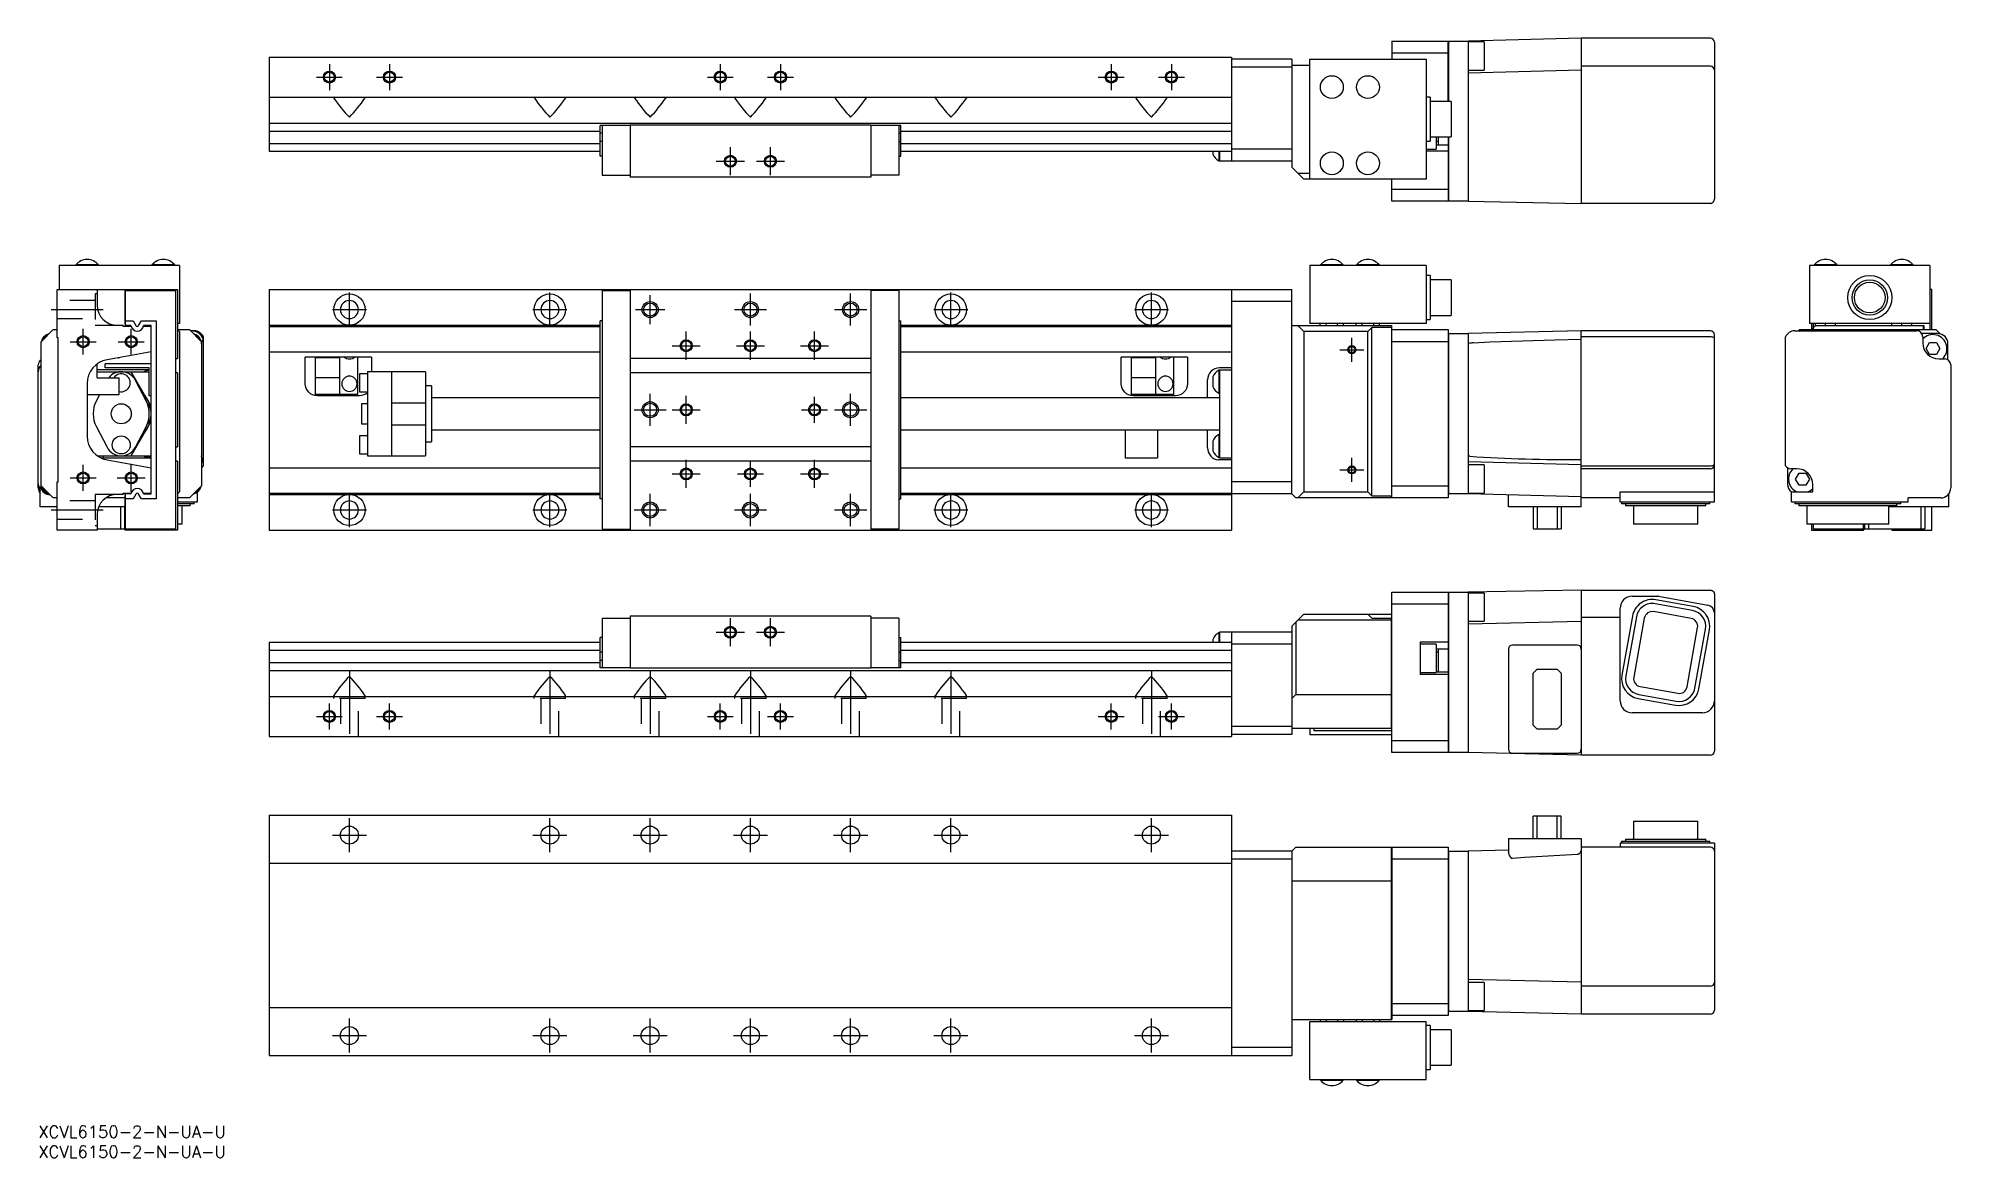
# Model space of a CAD drawing. Extents: x 0 to 477, y -8 to 271.
import ezdxf

# ---------------------------------------------------------------- set-up
doc = ezdxf.new("R2010")
doc.units = 0
doc.header["$LTSCALE"] = 0.5
doc.linetypes.add('CENTER', pattern=[50.8, 31.75, -6.35, 6.35, -6.35])
doc.linetypes.add('DASHED', pattern=[19.05, 12.7, -6.35])
for name, color, linetype in [('MSM_CENTER', 1, 'CENTER'), ('MSM_CONTINUOUS', 7, 'CONTINUOUS'), ('MSM_DASHED', 4, 'DASHED'), ('MSM_NARROW', 5, 'CONTINUOUS'), ('MSM_PART_NUMBER', 7, 'CONTINUOUS')]:
    doc.layers.add(name, color=color, linetype=linetype)
doc.styles.get("Standard").update_dxf_attribs({"font": 'txt.shx', "height": 3, "bigfont": 'bigfont.shx'})

# ---------------------------------------------------------------- blocks, each defined once
blk = doc.blocks.new('*U2')
at = {"layer": 'MSM_PART_NUMBER'}
blk.add_text('XCVL6150-2-N-UA-U', height=3, dxfattribs=at).set_placement((0, -3))
blk = doc.blocks.new('*U3')
at = {"layer": 'MSM_PART_NUMBER'}
blk.add_text('XCVL6150-2-N-UA-U', height=3, dxfattribs=at).set_placement((0, -8))

msp = doc.modelspace()

# ---------------------------------------------------------------- linework, layer by layer
at = {"layer": 'MSM_CENTER'}
for p, q in [((72.6, 264.89), (72.6, 258.43)), ((87.6, 264.89), (87.6, 258.43)), ((170.1, 264.89), (170.1, 258.43)), ((185.1, 264.89), (185.1, 258.43)), ((267.6, 264.89), (267.6, 258.43)), ((282.6, 264.89), (282.6, 258.43)), ((69.37, 261.66), (75.83, 261.66)), ((84.37, 261.66), (90.83, 261.66)), ((166.87, 261.66), (173.33, 261.66)), ((181.87, 261.66), (188.33, 261.66)), ((264.37, 261.66), (270.83, 261.66)), ((279.37, 261.66), (285.83, 261.66)), ((172.6, 237.16), (172.6, 244.16)), ((182.6, 237.16), (182.6, 244.16)), ((169.1, 240.66), (176.1, 240.66)), ((179.1, 240.66), (186.1, 240.66)), ((77.6, 199.39), (77.6, 207.89)), ((127.6, 199.39), (127.6, 207.89)), ((152.6, 200.02), (152.6, 207.26)), ((177.6, 199.64), (177.6, 207.64)), ((202.6, 199.64), (202.6, 207.64)), ((227.6, 199.39), (227.6, 207.89)), ((277.6, 199.39), (277.6, 207.89)), ((3.2, 203.64), (16.2, 203.64)), ((73.35, 203.64), (81.85, 203.64)), ((123.35, 203.64), (131.85, 203.64)), ((148.98, 203.64), (156.22, 203.64)), ((173.6, 203.64), (181.6, 203.64)), ((198.6, 203.64), (206.6, 203.64)), ((223.35, 203.64), (231.85, 203.64)), ((273.35, 203.64), (281.85, 203.64)), ((7.97, 195.64), (14.43, 195.64)), ((11.2, 192.41), (11.2, 198.87)), ((19.97, 195.64), (26.43, 195.64)), ((23.2, 192.41), (23.2, 198.87)), ((161.6, 191.14), (161.6, 198.14)), ((177.6, 191.14), (177.6, 198.14)), ((193.6, 191.14), (193.6, 198.14)), ((327.6, 190.64), (327.6, 196.64)), ((158.1, 194.64), (165.1, 194.64)), ((174.1, 194.64), (181.1, 194.64)), ((190.1, 194.64), (197.1, 194.64)), ((324.6, 193.64), (330.6, 193.64)), ((152.6, 174.64), (152.6, 182.64)), ((161.6, 175.14), (161.6, 182.14)), ((193.6, 175.41), (193.6, 181.87)), ((202.6, 174.64), (202.6, 182.64)), ((148.6, 178.64), (156.6, 178.64)), ((158.1, 178.64), (165.1, 178.64)), ((190.37, 178.64), (196.83, 178.64)), ((198.6, 178.64), (206.6, 178.64)), ((11.2, 158.41), (11.2, 164.87)), ((23.2, 158.14), (23.2, 165.14)), ((158.1, 162.64), (165.1, 162.64)), ((161.6, 159.14), (161.6, 166.14)), ((174.37, 162.64), (180.83, 162.64)), ((177.6, 159.41), (177.6, 165.87)), ((190.1, 162.64), (197.1, 162.64)), ((193.6, 159.14), (193.6, 166.14)), ((324.6, 163.64), (330.6, 163.64)), ((327.6, 160.64), (327.6, 166.64)), ((7.97, 161.64), (14.43, 161.64)), ((19.7, 161.64), (26.7, 161.64)), ((77.6, 149.39), (77.6, 157.89)), ((127.6, 149.39), (127.6, 157.89)), ((152.6, 149.64), (152.6, 157.64)), ((177.6, 149.64), (177.6, 157.64)), ((202.6, 149.64), (202.6, 157.64)), ((227.6, 149.39), (227.6, 157.89)), ((277.6, 149.39), (277.6, 157.89)), ((3.2, 153.64), (16.2, 153.64)), ((73.35, 153.64), (81.85, 153.64)), ((123.35, 153.64), (131.85, 153.64)), ((148.6, 153.64), (156.6, 153.64)), ((173.6, 153.64), (181.6, 153.64)), ((198.6, 153.64), (206.6, 153.64)), ((223.35, 153.64), (231.85, 153.64)), ((273.35, 153.64), (281.85, 153.64)), ((172.6, 119.63), (172.6, 126.63)), ((182.6, 119.63), (182.6, 126.63)), ((169.1, 123.13), (176.1, 123.13)), ((179.1, 123.13), (186.1, 123.13)), ((77.6, 113.63), (77.6, 95.13)), ((127.6, 113.63), (127.6, 95.13)), ((152.6, 113.63), (152.6, 95.13)), ((177.6, 113.63), (177.6, 95.13)), ((202.6, 113.63), (202.6, 95.13)), ((227.6, 113.63), (227.6, 95.13)), ((277.6, 113.63), (277.6, 95.13)), ((72.6, 98.9), (72.6, 105.36)), ((87.6, 98.9), (87.6, 105.36)), ((170.1, 98.9), (170.1, 105.36)), ((185.1, 98.9), (185.1, 105.36)), ((267.6, 98.9), (267.6, 105.36)), ((282.6, 98.9), (282.6, 105.36)), ((69.37, 102.13), (75.83, 102.13)), ((84.37, 102.13), (90.83, 102.13)), ((166.87, 102.13), (173.33, 102.13)), ((181.87, 102.13), (188.33, 102.13)), ((264.37, 102.13), (270.83, 102.13)), ((279.37, 102.13), (285.83, 102.13)), ((77.6, 68.25), (77.6, 76.75)), ((127.6, 68.25), (127.6, 76.75)), ((152.6, 68.25), (152.6, 76.75)), ((177.6, 68.25), (177.6, 76.75)), ((202.6, 68.25), (202.6, 76.75)), ((227.6, 68.25), (227.6, 76.75)), ((277.6, 68.25), (277.6, 76.75)), ((73.35, 72.5), (81.85, 72.5)), ((123.35, 72.5), (131.85, 72.5)), ((148.35, 72.5), (156.85, 72.5)), ((173.35, 72.5), (181.85, 72.5)), ((198.35, 72.5), (206.85, 72.5)), ((223.35, 72.5), (231.85, 72.5)), ((273.35, 72.5), (281.85, 72.5)), ((77.6, 18.25), (77.6, 26.75)), ((127.6, 18.25), (127.6, 26.75)), ((152.6, 18.25), (152.6, 26.75)), ((177.6, 18.25), (177.6, 26.75)), ((202.6, 18.25), (202.6, 26.75)), ((227.6, 18.25), (227.6, 26.75)), ((277.6, 18.25), (277.6, 26.75)), ((73.35, 22.5), (81.85, 22.5)), ((123.35, 22.5), (131.85, 22.5)), ((148.35, 22.5), (156.85, 22.5)), ((173.35, 22.5), (181.85, 22.5)), ((198.35, 22.5), (206.85, 22.5)), ((223.35, 22.5), (231.85, 22.5)), ((273.35, 22.5), (281.85, 22.5))]:
    msp.add_line(p, q, dxfattribs=at)
at = {"layer": 'MSM_CONTINUOUS'}
for p, q in [((337.6, 270.66), (351.6, 270.66)), ((337.6, 270.66), (337.6, 266.16)), ((351.6, 267.66), (337.6, 267.66)), ((351.6, 270.56), (351.7, 270.66)), ((351.6, 255.58), (351.6, 270.66)), ((351.7, 270.66), (351.7, 255.58)), ((351.7, 270.66), (356.6, 270.66)), ((384.8, 271.36), (356.6, 270.66)), ((356.6, 270.66), (356.6, 230.66)), ((360.6, 270.42), (356.6, 270.42)), ((360.6, 270.42), (360.6, 263.42)), ((384.8, 271.36), (384.8, 230.16)), ((417, 271.36), (384.8, 271.36)), ((418, 270.36), (418, 231.16)), ((57.6, 266.66), (297.6, 266.66)), ((57.6, 266.66), (57.6, 243.16)), ((297.6, 266.66), (297.6, 240.66)), ((312.6, 266.16), (297.6, 266.16)), ((312.6, 264.16), (297.6, 264.16)), ((312.6, 266.16), (312.6, 239.16)), ((312.6, 264.66), (317.1, 264.66)), ((317.1, 236.16), (317.1, 266.16)), ((317.1, 266.16), (346.1, 266.16)), ((346.1, 266.16), (346.1, 236.16)), ((356.6, 263.42), (360.6, 263.42)), ((384.8, 263.36), (356.6, 262.66)), ((417, 264.36), (384.8, 264.36)), ((57.6, 256.66), (297.6, 256.66)), ((73.86, 256.66), (73.7, 256.53)), ((73.7, 256.53), (73.72, 256.42)), ((81.34, 256.66), (81.5, 256.53)), ((81.5, 256.53), (81.48, 256.42)), ((123.86, 256.66), (123.7, 256.53)), ((123.7, 256.53), (123.72, 256.42)), ((131.34, 256.66), (131.5, 256.53)), ((131.5, 256.53), (131.48, 256.42)), ((148.86, 256.66), (148.7, 256.53)), ((148.7, 256.53), (148.72, 256.42)), ((156.34, 256.66), (156.5, 256.53)), ((156.5, 256.53), (156.48, 256.42)), ((173.86, 256.66), (173.7, 256.53)), ((173.7, 256.53), (173.72, 256.42)), ((181.34, 256.66), (181.5, 256.53)), ((181.5, 256.53), (181.48, 256.42)), ((198.86, 256.66), (198.7, 256.53)), ((198.7, 256.53), (198.72, 256.42)), ((206.34, 256.66), (206.5, 256.53)), ((206.5, 256.53), (206.48, 256.42)), ((223.86, 256.66), (223.7, 256.53)), ((223.7, 256.53), (223.72, 256.42)), ((231.34, 256.66), (231.5, 256.53)), ((231.5, 256.53), (231.48, 256.42)), ((273.86, 256.66), (273.7, 256.53)), ((273.7, 256.53), (273.72, 256.42)), ((281.34, 256.66), (281.5, 256.53)), ((281.5, 256.53), (281.48, 256.42)), ((347.1, 256.66), (346.1, 256.66)), ((347.1, 256.66), (347.1, 245.66)), ((352.4, 255.58), (347.1, 255.58)), ((352.4, 255.58), (352.4, 246.73)), ((57.6, 250.16), (297.6, 250.16)), ((57.6, 248.2), (140.1, 248.2)), ((147.6, 249.56), (140.1, 249.56)), ((140.1, 241.96), (140.1, 249.56)), ((140.6, 249.56), (140.6, 237.16)), ((207.6, 249.66), (147.6, 249.66)), ((147.6, 249.66), (147.6, 236.66)), ((207.6, 249.66), (207.6, 236.66)), ((215.1, 249.56), (207.6, 249.56)), ((214.6, 249.56), (214.6, 237.16)), ((215.1, 241.96), (215.1, 249.56)), ((215.1, 248.2), (297.6, 248.2)), ((57.6, 245.12), (140.1, 245.12)), ((140.6, 247.68), (140.1, 247.68)), ((140.6, 245.63), (140.1, 245.63)), ((214.6, 247.68), (215.1, 247.68)), ((214.6, 245.63), (215.1, 245.63)), ((215.1, 245.12), (297.6, 245.12)), ((312.6, 243.66), (297.6, 243.66)), ((346.1, 245.66), (347.1, 245.66)), ((346.1, 243.66), (348.6, 243.66)), ((347.1, 246.73), (352.4, 246.73)), ((348.6, 246.73), (348.6, 243.66)), ((348.6, 245.66), (349.1, 245.66)), ((348.6, 244.77), (351.6, 244.77)), ((349.1, 246.73), (349.1, 244.77)), ((351.6, 246.73), (351.6, 230.66)), ((351.7, 246.73), (351.7, 230.66)), ((57.6, 243.16), (140.1, 243.16)), ((140.6, 241.96), (140.1, 241.96)), ((214.6, 241.96), (215.1, 241.96)), ((215.1, 243.16), (297.6, 243.16)), ((292.95, 243.16), (292.95, 242.45)), ((294.4, 243.16), (294.4, 240.8)), ((294.4, 240.8), (294.6, 240.8)), ((294.6, 243.16), (294.6, 240.66)), ((312.6, 240.66), (294.6, 240.66)), ((312.6, 239.16), (315.6, 236.16)), ((351.6, 243.16), (346.1, 243.16)), ((140.6, 237.16), (147.6, 237.16)), ((207.6, 236.66), (147.6, 236.66)), ((214.6, 237.16), (207.6, 237.16)), ((314.1, 237.66), (317.1, 237.66)), ((346.1, 236.16), (315.6, 236.16)), ((337.6, 230.66), (337.6, 236.16)), ((337.6, 233.66), (351.6, 233.66)), ((351.6, 230.66), (337.6, 230.66)), ((351.7, 230.66), (351.6, 230.76)), ((356.6, 230.66), (351.7, 230.66)), ((356.6, 230.66), (384.8, 230.16)), ((417, 230.16), (384.8, 230.16)), ((417, 230.16), (417.05, 230.16)), ((417.05, 230.16), (417.1, 230.16)), ((417.1, 230.16), (417.14, 230.17)), ((417.14, 230.17), (417.19, 230.18)), ((417.19, 230.18), (417.24, 230.19)), ((417.24, 230.19), (417.28, 230.2)), ((417.28, 230.2), (417.33, 230.21)), ((417.33, 230.21), (417.36, 230.22)), ((417.36, 230.22), (417.39, 230.24)), ((417.39, 230.24), (417.42, 230.25)), ((417.42, 230.25), (417.45, 230.26)), ((417.45, 230.26), (417.48, 230.28)), ((417.48, 230.28), (417.51, 230.3)), ((417.51, 230.3), (417.53, 230.31)), ((417.53, 230.31), (417.56, 230.33)), ((417.56, 230.33), (417.59, 230.35)), ((417.59, 230.35), (417.61, 230.37)), ((417.61, 230.37), (417.64, 230.39)), ((417.64, 230.39), (417.67, 230.41)), ((417.67, 230.41), (417.69, 230.43)), ((417.69, 230.43), (417.71, 230.46)), ((417.71, 230.46), (417.74, 230.48)), ((417.74, 230.48), (417.76, 230.51)), ((417.76, 230.51), (417.78, 230.53)), ((417.78, 230.53), (417.8, 230.56)), ((417.8, 230.56), (417.82, 230.58)), ((417.82, 230.58), (417.84, 230.61)), ((417.84, 230.61), (417.86, 230.65)), ((417.86, 230.65), (417.88, 230.68)), ((417.88, 230.68), (417.9, 230.72)), ((417.9, 230.72), (417.92, 230.76)), ((417.92, 230.76), (417.93, 230.8)), ((417.93, 230.8), (417.95, 230.84)), ((417.95, 230.84), (417.96, 230.88)), ((417.96, 230.88), (417.97, 230.92)), ((417.97, 230.92), (417.98, 230.94)), ((417.98, 230.97), (417.99, 231)), ((417.98, 230.94), (417.98, 230.97)), ((417.99, 231.03), (418, 231.06)), ((417.99, 231), (417.99, 231.03)), ((418, 231.15), (418, 231.16)), ((418, 231.12), (418, 231.15)), ((418, 231.09), (418, 231.12)), ((418, 231.06), (418, 231.09)), ((35.2, 214.64), (5.2, 214.64)), ((5.2, 214.64), (5.2, 208.64)), ((15.05, 214.8), (9.35, 214.8)), ((9.35, 214.8), (9.35, 214.64)), ((15.05, 214.64), (15.05, 214.8)), ((34.05, 214.8), (28.35, 214.8)), ((28.35, 214.8), (28.35, 214.64)), ((34.05, 214.64), (34.05, 214.8)), ((35.2, 214.64), (35.2, 200.14)), ((346.1, 214.64), (317.1, 214.64)), ((317.1, 214.64), (317.1, 200.14)), ((325.45, 214.8), (319.75, 214.8)), ((319.75, 214.8), (319.75, 214.64)), ((325.45, 214.64), (325.45, 214.8)), ((328.75, 214.8), (328.75, 214.64)), ((334.45, 214.8), (328.75, 214.8)), ((334.45, 214.64), (334.45, 214.8)), ((346.1, 214.64), (346.1, 200.14)), ((471.75, 214.64), (441.75, 214.64)), ((441.75, 214.64), (441.75, 200.14)), ((448.6, 214.8), (442.9, 214.8)), ((442.9, 214.8), (442.9, 214.64)), ((448.6, 214.64), (448.6, 214.8)), ((467.6, 214.8), (461.9, 214.8)), ((461.9, 214.8), (461.9, 214.64)), ((467.6, 214.64), (467.6, 214.8)), ((471.75, 214.64), (471.75, 198.64)), ((347.1, 212.14), (346.1, 212.14)), ((347.1, 212.14), (347.1, 201.14)), ((352.4, 211.06), (347.1, 211.06)), ((352.4, 211.06), (352.4, 202.21)), ((4.7, 196.64), (4.7, 208.64)), ((4.7, 208.64), (34.7, 208.64)), ((14.7, 208.64), (14.7, 204.74)), ((21.7, 208.54), (14.7, 208.54)), ((21.7, 200.04), (21.7, 208.64)), ((21.8, 199.64), (21.8, 208.44)), ((21.8, 208.44), (34.2, 208.44)), ((34.2, 208.44), (34.2, 148.84)), ((34.7, 208.64), (34.7, 191.44)), ((57.6, 208.64), (57.6, 148.64)), ((57.6, 208.64), (312.6, 208.64)), ((140.6, 208.44), (147.6, 208.44)), ((140.6, 208.44), (140.6, 148.84)), ((147.6, 208.64), (147.6, 148.64)), ((207.6, 208.64), (207.6, 148.64)), ((214.6, 208.44), (207.6, 208.44)), ((214.6, 208.44), (214.6, 148.84)), ((297.6, 208.64), (297.6, 148.64)), ((312.6, 205.64), (297.6, 205.64)), ((312.6, 157.64), (312.6, 208.64)), ((472.25, 208.64), (471.75, 208.64)), ((472.25, 198.64), (472.25, 208.64)), ((21.8, 200.84), (23.68, 200.84)), ((23.68, 200.84), (24.36, 199.64)), ((25.04, 199.64), (25.72, 200.84)), ((25.72, 200.84), (29.4, 200.84)), ((29.4, 200.84), (29.4, 156.44)), ((140.6, 200.84), (140.1, 200.84)), ((140.1, 156.44), (140.1, 200.84)), ((214.6, 200.84), (215.1, 200.84)), ((215.1, 156.44), (215.1, 200.84)), ((346.1, 201.14), (347.1, 201.14)), ((347.1, 202.21), (352.4, 202.21)), ((3.7, 198.64), (0.7, 195.64)), ((0.7, 159.64), (0.7, 195.64)), ((3.7, 198.64), (4.7, 198.64)), ((5, 196.64), (4.7, 196.64)), ((5, 160.64), (5, 196.64)), ((19.7, 199.74), (21.2, 199.74)), ((21.2, 199.44), (21.2, 199.74)), ((23.16, 199.44), (21.2, 199.44)), ((21.8, 200.04), (21.7, 200.04)), ((23.13, 199.64), (21.8, 199.64)), ((28.2, 199.44), (26.24, 199.44)), ((28.2, 199.64), (26.27, 199.64)), ((28.2, 157.64), (28.2, 199.64)), ((35.2, 200.14), (34.7, 200.14)), ((34.7, 198.64), (35.2, 198.14)), ((34.7, 198.64), (37.7, 198.64)), ((35.2, 198.14), (35.2, 158.14)), ((40.7, 195.64), (37.7, 198.64)), ((38.9, 198.34), (38, 198.34)), ((40.7, 195.64), (40.7, 159.64)), ((40.72, 195.36), (40.8, 195.58)), ((40.8, 195.58), (40.94, 195.87)), ((40.94, 195.87), (41.08, 196.09)), ((41.08, 196.09), (41.2, 196.25)), ((41.2, 164.69), (41.2, 196.82)), ((57.6, 199.74), (140.1, 199.74)), ((57.6, 199.44), (140.1, 199.44)), ((215.1, 199.74), (297.6, 199.74)), ((215.1, 199.44), (297.6, 199.44)), ((312.6, 199.64), (337.6, 199.64)), ((314.1, 199.64), (315.6, 198.14)), ((315.6, 198.14), (315.6, 158.14)), ((331.6, 198.14), (315.6, 198.14)), ((346.1, 200.14), (317.1, 200.14)), ((319.71, 199.64), (319.71, 200.14)), ((321.16, 199.64), (321.16, 200.14)), ((324.04, 199.64), (324.04, 200.14)), ((325.49, 199.64), (325.49, 200.14)), ((328.71, 199.64), (328.71, 200.14)), ((330.16, 199.64), (330.16, 200.14)), ((332.6, 199.14), (331.6, 198.14)), ((331.6, 158.14), (331.6, 198.14)), ((332.6, 157.14), (332.6, 199.14)), ((337.6, 199.14), (332.6, 199.14)), ((333.04, 199.64), (333.04, 200.14)), ((334.49, 199.64), (334.49, 200.14)), ((337.6, 156.64), (337.6, 199.64)), ((337.6, 198.64), (351.6, 198.64)), ((351.6, 195.64), (337.6, 195.64)), ((351.6, 198.64), (351.6, 156.64)), ((351.7, 197.64), (351.6, 197.54)), ((351.7, 197.64), (351.7, 157.64)), ((351.7, 197.64), (356.6, 197.64)), ((384.8, 198.34), (356.6, 197.64)), ((356.6, 197.64), (356.6, 157.64)), ((357.93, 195.36), (361.99, 195.58)), ((361.99, 195.58), (370.12, 195.87)), ((370.12, 195.87), (378.25, 196.09)), ((378.25, 196.09), (384.8, 196.25)), ((417, 198.34), (384.8, 198.34)), ((384.8, 154.44), (384.8, 198.34)), ((417, 196.82), (384.8, 196.82)), ((417.84, 196.72), (417.93, 196.68)), ((417.93, 196.68), (418, 196.6)), ((418, 155.64), (418, 197.34)), ((418, 196.6), (418, 196.59)), ((435.75, 164.69), (435.75, 196.82)), ((438.05, 198.34), (468.45, 198.34)), ((439.25, 198.64), (438.95, 198.34)), ((439.25, 198.64), (473.25, 198.64)), ((471.75, 200.14), (441.75, 200.14)), ((442.25, 200.14), (442.25, 198.64)), ((443.25, 199.64), (442.25, 198.64)), ((442.75, 198.64), (442.75, 200.14)), ((443.25, 199.64), (443.25, 200.14)), ((443.25, 199.64), (470.25, 199.64)), ((445.75, 199.64), (445.75, 200.14)), ((448.25, 199.64), (448.25, 200.14)), ((448.75, 198.64), (448.75, 198.34)), ((456.75, 198.34), (456.75, 198.64)), ((462.25, 199.64), (462.25, 200.14)), ((464.75, 199.64), (464.75, 200.14)), ((467.25, 199.64), (467.25, 200.14)), ((473.75, 197.64), (469.72, 197.64)), ((469.95, 196.84), (469.95, 195.34)), ((470.15, 198.64), (470.15, 199.64)), ((470.25, 199.64), (470.25, 198.64)), ((474.32, 197.57), (473.25, 198.64)), ((476.25, 195.64), (476.19, 195.7)), ((28.2, 193.08), (17.16, 191.14)), ((19.99, 191.64), (20.2, 191.64)), ((20.2, 191.67), (20.2, 191.64)), ((34.35, 187.84), (34.35, 191.44)), ((34.35, 191.44), (34.7, 191.44)), ((40.7, 195.22), (40.71, 195.24)), ((40.7, 195.2), (40.7, 195.22)), ((40.7, 195.19), (40.7, 195.2)), ((40.7, 195.18), (40.7, 195.19)), ((40.7, 195.17), (40.7, 195.18)), ((40.7, 195.18), (40.7, 195.18)), ((40.7, 195.16), (40.7, 195.17)), ((40.7, 195.17), (40.7, 195.17)), ((40.7, 195.17), (40.7, 195.17)), ((40.7, 195.17), (40.7, 195.17)), ((40.7, 195.15), (40.7, 195.16)), ((40.7, 195.16), (40.7, 195.16)), ((40.7, 195.16), (40.7, 195.16)), ((40.7, 195.16), (40.7, 195.16)), ((40.7, 195.16), (40.7, 195.16)), ((40.7, 195.14), (40.7, 195.15)), ((40.7, 195.15), (40.7, 195.15)), ((40.7, 195.15), (40.7, 195.15)), ((40.7, 195.15), (40.7, 195.15)), ((40.7, 195.15), (40.7, 195.15)), ((40.7, 195.15), (40.7, 195.15)), ((40.7, 195.15), (40.7, 195.15)), ((40.7, 195.15), (40.7, 195.15)), ((40.7, 195.15), (40.7, 195.15)), ((40.7, 195.15), (40.7, 195.15)), ((40.7, 195.14), (40.7, 195.14)), ((40.7, 195.14), (40.7, 195.14)), ((40.7, 195.14), (40.7, 195.14)), ((40.7, 195.14), (40.7, 195.14)), ((40.7, 195.14), (40.7, 195.14)), ((40.7, 195.14), (40.7, 195.14)), ((40.7, 195.14), (40.7, 195.14)), ((40.7, 195.14), (40.7, 195.14)), ((40.71, 195.31), (40.72, 195.36)), ((40.71, 195.28), (40.71, 195.31)), ((40.71, 195.24), (40.71, 195.28)), ((57.6, 193.08), (140.1, 193.08)), ((83.1, 191.76), (66.6, 191.76)), ((66.6, 185.14), (66.6, 191.76)), ((69.1, 191.76), (69.1, 182.44)), ((75.1, 191.64), (69.1, 191.64)), ((75.1, 191.76), (75.1, 182.44)), ((79.6, 191.76), (79.6, 182.44)), ((83.1, 191.76), (83.1, 188.14)), ((207.6, 191.44), (147.6, 191.44)), ((215.1, 193.08), (297.6, 193.08)), ((286.6, 191.76), (270.1, 191.76)), ((270.1, 185.14), (270.1, 191.76)), ((272.6, 191.76), (272.6, 182.44)), ((278.6, 191.64), (272.6, 191.64)), ((278.6, 191.76), (278.6, 182.44)), ((283.1, 191.76), (283.1, 182.44)), ((286.6, 191.76), (286.6, 185.14)), ((356.6, 195.14), (356.7, 195.2)), ((470.78, 193.9), (471.65, 195.4)), ((471.65, 192.4), (470.78, 193.9)), ((471.65, 195.4), (473.38, 195.4)), ((473.38, 192.4), (471.65, 192.4)), ((473.38, 195.4), (474.25, 193.9)), ((474.25, 193.9), (473.38, 192.4)), ((473.95, 191.34), (475.45, 191.34)), ((476.25, 191.11), (476.25, 195.14)), ((0, 159.14), (0, 189.84)), ((14.7, 186.64), (14.7, 190.1)), ((27.7, 188.64), (14.7, 188.64)), ((14.7, 188.14), (27.7, 188.14)), ((14.7, 186.64), (20.2, 186.64)), ((16.7, 189.14), (16.7, 190.14)), ((28.2, 190.14), (16.7, 190.14)), ((27.7, 189.14), (16.7, 189.14)), ((20.2, 182.44), (20.2, 186.64)), ((27.7, 180.34), (23.2, 188.14)), ((27.7, 182.14), (27.7, 189.14)), ((34.7, 187.84), (34.35, 187.84)), ((34.7, 187.84), (34.7, 169.44)), ((75.1, 186.64), (69.1, 186.64)), ((80.1, 187.64), (80.1, 183.14)), ((82.1, 187.64), (80.1, 187.64)), ((82.1, 188.14), (82.1, 167.14)), ((96.6, 188.14), (82.1, 188.14)), ((88.1, 188.14), (88.1, 167.14)), ((96.6, 188.14), (96.6, 167.14)), ((207.6, 187.84), (147.6, 187.84)), ((278.6, 186.64), (272.6, 186.64)), ((291.6, 181.64), (291.6, 186.13)), ((292.95, 186.85), (292.95, 184.43)), ((294.4, 188.5), (294.4, 182.78)), ((294.6, 188.5), (294.4, 188.5)), ((297.6, 189.13), (294.6, 189.13)), ((294.6, 188.64), (297.6, 188.64)), ((294.6, 188.64), (294.6, 166.64)), ((476.95, 189.84), (476.95, 159.14)), ((12.2, 185.23), (12.2, 172.05)), ((12.2, 182.44), (20.2, 182.44)), ((15.31, 182.44), (14.49, 180.87)), ((26.91, 180.87), (24.25, 185.98)), ((28.2, 182.14), (27.7, 182.14)), ((79.6, 182.44), (69.1, 182.44)), ((80.1, 182.14), (69.6, 182.14)), ((80.1, 183.14), (82.1, 183.14)), ((98.1, 184.64), (96.6, 184.64)), ((98.1, 184.64), (98.1, 170.64)), ((140.1, 181.64), (98.1, 181.64)), ((294.6, 181.64), (215.1, 181.64)), ((283.1, 182.44), (272.6, 182.44)), ((283.6, 182.14), (273.1, 182.14)), ((294.4, 182.78), (294.6, 182.78)), ((27.7, 174.93), (27.7, 180.34)), ((80.6, 180.14), (80.6, 175.14)), ((82.1, 180.14), (80.6, 180.14)), ((88.1, 180.34), (96.6, 180.34)), ((14.49, 174.41), (17.15, 169.29)), ((23.2, 167.14), (27.7, 174.93)), ((24.25, 169.29), (26.91, 174.41)), ((80.1, 172.14), (80.1, 167.64)), ((82.1, 172.14), (80.1, 172.14)), ((80.6, 175.14), (82.1, 175.14)), ((88.1, 174.93), (96.6, 174.93)), ((98.1, 173.64), (140.1, 173.64)), ((215.1, 173.64), (294.6, 173.64)), ((271.1, 173.64), (271.1, 166.64)), ((279.1, 173.64), (279.1, 166.64)), ((291.6, 169.13), (291.6, 173.64)), ((294.4, 172.5), (294.4, 166.78)), ((294.6, 172.5), (294.4, 172.5)), ((14.75, 167.14), (28.2, 167.14)), ((16.2, 166.64), (16.2, 167.14)), ((34.35, 165.84), (34.35, 169.44)), ((34.35, 169.44), (34.7, 169.44)), ((40.7, 167.13), (40.7, 167.14)), ((40.7, 167.14), (40.7, 167.14)), ((40.7, 167.14), (40.7, 167.14)), ((40.7, 167.14), (40.7, 167.14)), ((40.7, 167.12), (40.7, 167.13)), ((40.7, 167.13), (40.7, 167.13)), ((40.7, 167.13), (40.7, 167.13)), ((40.7, 167.13), (40.7, 167.13)), ((40.7, 167.13), (40.7, 167.13)), ((40.7, 167.13), (40.7, 167.13)), ((40.7, 167.13), (40.7, 167.13)), ((40.7, 167.13), (40.7, 167.13)), ((40.7, 167.13), (40.7, 167.13)), ((40.7, 167.13), (40.7, 167.13)), ((40.7, 167.13), (40.7, 167.13)), ((40.7, 167.13), (40.7, 167.13)), ((40.7, 167.13), (40.7, 167.13)), ((40.7, 167.13), (40.7, 167.13)), ((40.7, 167.13), (40.7, 167.13)), ((40.7, 167.13), (40.7, 167.13)), ((40.7, 167.13), (40.7, 167.13)), ((40.7, 167.11), (40.7, 167.12)), ((40.7, 167.12), (40.7, 167.12)), ((40.7, 167.12), (40.7, 167.12)), ((40.7, 167.12), (40.7, 167.12)), ((40.7, 167.12), (40.7, 167.12)), ((40.7, 167.12), (40.7, 167.12)), ((40.7, 167.12), (40.7, 167.12)), ((40.7, 167.1), (40.7, 167.11)), ((40.7, 167.11), (40.7, 167.11)), ((40.7, 167.11), (40.7, 167.11)), ((40.7, 167.11), (40.7, 167.11)), ((40.7, 167.09), (40.7, 167.1)), ((40.7, 167.1), (40.7, 167.1)), ((40.7, 167.08), (40.7, 167.09)), ((40.7, 167.06), (40.7, 167.08)), ((40.71, 167.04), (40.7, 167.06)), ((40.71, 167.02), (40.71, 167.04)), ((40.72, 167), (40.71, 167.02)), ((40.72, 166.97), (40.72, 167)), ((40.74, 166.93), (40.72, 166.97)), ((80.1, 167.64), (82.1, 167.64)), ((82.1, 167.14), (96.6, 167.14)), ((96.6, 170.64), (98.1, 170.64)), ((207.6, 169.44), (147.6, 169.44)), ((292.95, 170.85), (292.95, 168.43)), ((356.62, 167.12), (356.6, 167.14)), ((356.71, 167.09), (356.62, 167.12)), ((356.86, 167.06), (356.71, 167.09)), ((357, 167.04), (356.86, 167.06)), ((15.6, 166.64), (28.2, 166.64)), ((17.16, 166.14), (28.2, 164.19)), ((34.7, 165.84), (34.35, 165.84)), ((34.7, 165.84), (34.7, 148.64)), ((40.75, 166.88), (40.74, 166.93)), ((40.78, 166.82), (40.75, 166.88)), ((40.82, 166.74), (40.78, 166.82)), ((41.12, 166.31), (40.82, 166.74)), ((41.2, 166.22), (41.12, 166.31)), ((57.6, 164.19), (140.1, 164.19)), ((207.6, 165.84), (147.6, 165.84)), ((215.1, 164.19), (297.6, 164.19)), ((271.1, 166.64), (279.1, 166.64)), ((294.4, 166.78), (294.6, 166.78)), ((294.6, 166.64), (297.6, 166.64)), ((297.6, 166.13), (294.6, 166.13)), ((384.8, 164.94), (356.6, 165.64)), ((360.6, 164.87), (356.6, 164.87)), ((360.6, 164.87), (360.6, 157.87)), ((384.8, 164.69), (417, 164.69)), ((417, 163.94), (384.8, 163.94)), ((417.81, 164.81), (417.91, 164.86)), ((417.91, 164.86), (417.98, 164.95)), ((417.98, 164.95), (418, 165.04)), ((436.25, 164.17), (436.25, 160.14)), ((438.55, 163.94), (437.05, 163.94)), ((438.26, 161.37), (439.12, 162.87)), ((439.12, 162.87), (440.85, 162.87)), ((440.85, 162.87), (441.72, 161.37)), ((0.5, 154.44), (0.5, 159.5)), ((0.7, 159.64), (3.7, 156.64)), ((4.7, 160.64), (5, 160.64)), ((4.7, 148.64), (4.7, 160.64)), ((21.2, 157.54), (19.7, 157.54)), ((21.2, 157.84), (23.16, 157.84)), ((21.2, 157.54), (21.2, 157.84)), ((21.2, 157.74), (23.14, 157.74)), ((23.13, 157.64), (21.2, 157.64)), ((21.8, 148.84), (21.8, 157.64)), ((24.36, 157.63), (23.68, 156.44)), ((25.72, 156.44), (25.04, 157.63)), ((26.24, 157.84), (28.2, 157.84)), ((26.26, 157.74), (27.8, 157.74)), ((26.27, 157.64), (28.2, 157.64)), ((27.8, 157.74), (27.7, 157.64)), ((27.8, 157.74), (27.9, 157.84)), ((35.2, 158.14), (34.7, 157.64)), ((37.7, 156.64), (40.7, 159.64)), ((39.7, 155.64), (39.7, 158.14)), ((57.6, 157.84), (140.1, 157.84)), ((57.6, 157.54), (140.1, 157.54)), ((215.1, 157.84), (297.6, 157.84)), ((215.1, 157.54), (297.6, 157.54)), ((312.6, 160.64), (297.6, 160.64)), ((312.6, 157.64), (297.6, 157.64)), ((312.6, 157.64), (313.6, 156.64)), ((315.6, 158.14), (314.1, 156.64)), ((315.6, 158.14), (331.6, 158.14)), ((331.6, 158.14), (332.6, 157.14)), ((337.6, 159.64), (351.6, 159.64)), ((351.6, 157.74), (351.7, 157.64)), ((356.6, 157.64), (351.7, 157.64)), ((356.6, 157.87), (360.6, 157.87)), ((384.8, 156.94), (356.6, 157.64)), ((394.5, 155.64), (394.5, 158.14)), ((394.5, 158.14), (418, 158.14)), ((436.25, 159.64), (436.32, 159.57)), ((437.25, 155.64), (437.25, 158.14)), ((437.25, 158.14), (442.55, 158.14)), ((439.12, 159.87), (438.26, 161.37)), ((440.85, 159.87), (439.12, 159.87)), ((441.72, 161.37), (440.85, 159.87)), ((442.55, 158.14), (442.55, 159.94)), ((476.45, 154.44), (476.45, 157.64)), ((4.7, 154.44), (0.5, 154.44)), ((4.7, 156.64), (3.7, 156.64)), ((21.7, 154.44), (15.08, 154.44)), ((21.7, 156.64), (16.84, 156.64)), ((20.5, 154.44), (20.5, 148.94)), ((21.5, 154.44), (21.5, 148.94)), ((21.7, 148.64), (21.7, 157.24)), ((21.7, 157.24), (21.8, 157.24)), ((23.68, 156.44), (21.8, 156.44)), ((29.4, 156.44), (25.72, 156.44)), ((37.7, 156.64), (34.7, 156.64)), ((34.7, 155.64), (39.7, 155.64)), ((38.87, 155.14), (34.7, 155.14)), ((37.87, 154.64), (34.7, 154.64)), ((35.87, 150.14), (35.87, 154.64)), ((37.87, 154.64), (37.87, 155.14)), ((38.87, 155.14), (38.87, 155.64)), ((140.6, 156.44), (140.1, 156.44)), ((214.6, 156.44), (215.1, 156.44)), ((337.5, 156.64), (313.6, 156.64)), ((332.6, 157.14), (337.5, 157.14)), ((337.5, 157.14), (337.6, 157.28)), ((337.5, 156.64), (337.5, 157.14)), ((337.6, 156.74), (337.5, 156.64)), ((351.6, 156.64), (337.6, 156.64)), ((366.65, 154.44), (366.65, 157.39)), ((384.8, 154.44), (366.65, 154.44)), ((372.8, 154.44), (372.8, 148.94)), ((373.8, 154.44), (373.8, 148.94)), ((378.8, 154.44), (378.8, 148.94)), ((379.8, 154.44), (379.8, 148.94)), ((394.5, 156.64), (384.8, 156.64)), ((394.5, 155.64), (418, 155.64)), ((394.86, 155.64), (394.86, 155.14)), ((416.85, 155.14), (394.86, 155.14)), ((395.86, 155.14), (395.86, 154.64)), ((415.85, 154.64), (395.86, 154.64)), ((397.86, 154.64), (397.86, 150.14)), ((413.85, 150.14), (413.85, 154.64)), ((415.85, 154.64), (415.85, 155.14)), ((416.85, 155.14), (416.85, 155.64)), ((437.25, 155.64), (466.35, 155.64)), ((438.08, 155.64), (438.08, 155.14)), ((464.51, 155.14), (438.08, 155.14)), ((439.08, 155.14), (439.08, 154.64)), ((463.51, 154.64), (439.08, 154.64)), ((441.08, 154.64), (441.08, 150.14)), ((461.51, 150.14), (461.51, 154.64)), ((476.45, 154.44), (461.51, 154.44)), ((463.51, 154.64), (463.51, 155.14)), ((464.51, 155.14), (464.51, 155.64)), ((466.35, 155.64), (466.35, 156.64)), ((474.45, 156.64), (466.35, 156.64)), ((469.45, 154.44), (469.45, 148.94)), ((470.45, 154.44), (470.45, 148.94)), ((472.25, 148.64), (472.25, 154.44)), ((14.7, 148.64), (4.7, 148.64)), ((14.7, 152.54), (14.7, 148.64)), ((14.7, 148.94), (21.5, 148.94)), ((21.7, 150.14), (21.5, 150.14)), ((34.7, 148.64), (21.7, 148.64)), ((34.2, 148.84), (21.8, 148.84)), ((35.87, 150.14), (34.7, 150.14)), ((57.6, 148.64), (297.6, 148.64)), ((140.6, 148.84), (147.6, 148.84)), ((214.6, 148.84), (207.6, 148.84)), ((372.8, 148.94), (379.8, 148.94)), ((413.85, 150.14), (397.86, 150.14)), ((461.51, 150.14), (441.08, 150.14)), ((442.25, 150.14), (442.25, 148.64)), ((442.25, 148.64), (455.25, 148.64)), ((442.75, 148.84), (442.75, 150.14)), ((455.15, 148.84), (442.75, 148.84)), ((455.15, 150.14), (455.15, 148.84)), ((455.25, 148.64), (455.25, 150.14)), ((455.45, 150.14), (455.45, 148.94)), ((455.45, 148.94), (470.45, 148.94)), ((456.45, 150.14), (456.45, 148.94)), ((462.25, 148.94), (462.25, 148.64)), ((462.25, 148.64), (472.25, 148.64)), ((384.8, 133.63), (356.6, 133.13)), ((384.8, 133.63), (384.8, 92.43)), ((384.8, 133.63), (417, 133.63)), ((417, 133.63), (417.05, 133.63)), ((417.05, 133.63), (417.09, 133.62)), ((417.09, 133.62), (417.14, 133.62)), ((417.14, 133.62), (417.19, 133.61)), ((417.19, 133.61), (417.23, 133.6)), ((417.23, 133.6), (417.28, 133.59)), ((417.28, 133.59), (417.32, 133.57)), ((417.32, 133.57), (417.35, 133.56)), ((417.35, 133.56), (417.38, 133.55)), ((417.38, 133.55), (417.41, 133.54)), ((337.6, 93.13), (337.6, 133.13)), ((337.6, 133.13), (351.6, 133.13)), ((351.6, 130.13), (337.6, 130.13)), ((351.6, 133.13), (351.6, 93.13)), ((351.7, 133.13), (351.6, 133.03)), ((351.7, 133.13), (351.7, 93.13)), ((351.7, 133.13), (356.6, 133.13)), ((356.6, 133.13), (356.6, 93.13)), ((360.6, 132.89), (356.6, 132.89)), ((360.6, 132.89), (360.6, 125.89)), ((394.5, 106.03), (394.5, 129.13)), ((397.5, 132.13), (403.91, 132.13)), ((412.55, 128.57), (403.2, 130.24)), ((412.73, 129.55), (403.38, 131.22)), ((404.09, 132.11), (416.35, 129.92)), ((417.41, 133.54), (417.44, 133.53)), ((417.44, 133.53), (417.47, 133.51)), ((417.47, 133.51), (417.5, 133.49)), ((417.5, 133.49), (417.53, 133.48)), ((417.53, 133.48), (417.55, 133.46)), ((417.55, 133.46), (417.58, 133.44)), ((417.58, 133.44), (417.61, 133.42)), ((417.61, 133.42), (417.63, 133.4)), ((417.63, 133.4), (417.66, 133.38)), ((417.66, 133.38), (417.68, 133.36)), ((417.68, 133.36), (417.7, 133.34)), ((417.7, 133.34), (417.73, 133.31)), ((417.73, 133.31), (417.75, 133.29)), ((417.75, 133.29), (417.77, 133.27)), ((417.77, 133.27), (417.79, 133.24)), ((417.79, 133.24), (417.81, 133.21)), ((417.81, 133.21), (417.83, 133.19)), ((417.83, 133.19), (417.85, 133.15)), ((417.85, 133.15), (417.87, 133.12)), ((417.87, 133.12), (417.89, 133.08)), ((417.89, 133.08), (417.91, 133.05)), ((417.91, 133.05), (417.92, 133.01)), ((417.92, 133.01), (417.94, 132.97)), ((417.94, 132.97), (417.95, 132.93)), ((417.95, 132.93), (417.96, 132.89)), ((417.96, 132.89), (417.97, 132.86)), ((417.97, 132.86), (417.98, 132.83)), ((417.98, 132.83), (417.99, 132.8)), ((417.99, 132.8), (417.99, 132.76)), ((417.99, 132.76), (417.99, 132.73)), ((417.99, 132.73), (418, 132.7)), ((418, 132.7), (418, 132.67)), ((418, 132.67), (418, 132.63)), ((418, 132.63), (418, 93.43)), ((418, 132.63), (418, 132.63)), ((140.6, 126.63), (147.6, 126.63)), ((140.6, 126.63), (140.6, 114.23)), ((207.6, 127.13), (147.6, 127.13)), ((147.6, 127.13), (147.6, 114.13)), ((207.6, 127.13), (207.6, 114.13)), ((214.6, 126.63), (207.6, 126.63)), ((214.6, 126.63), (214.6, 114.23)), ((312.6, 124.63), (315.6, 127.63)), ((312.6, 124.63), (312.6, 97.63)), ((313.6, 125.63), (313.6, 107.63)), ((337.5, 126.13), (314.1, 126.13)), ((315.6, 127.63), (337.6, 127.63)), ((331.6, 127.63), (332.6, 126.63)), ((332.6, 126.63), (337.6, 126.63)), ((337.5, 99.13), (337.5, 126.63)), ((337.6, 126.09), (337.5, 126.13)), ((356.6, 125.89), (360.6, 125.89)), ((384.8, 125.83), (356.6, 125.13)), ((394.5, 126.83), (384.8, 126.83)), ((397.58, 127.18), (394.94, 112.41)), ((398.56, 127), (395.92, 112.24)), ((400.53, 126.65), (397.89, 111.89)), ((412.2, 126.6), (402.85, 128.27)), ((411.18, 109.51), (413.82, 124.28)), ((57.6, 120.63), (57.6, 97.13)), ((57.6, 120.63), (140.1, 120.63)), ((140.1, 114.23), (140.1, 121.83)), ((140.6, 121.83), (140.1, 121.83)), ((214.6, 121.83), (215.1, 121.83)), ((215.1, 114.23), (215.1, 121.83)), ((215.1, 120.63), (297.6, 120.63)), ((292.95, 121.34), (292.95, 120.63)), ((294.4, 122.99), (294.4, 120.63)), ((294.6, 122.99), (294.4, 122.99)), ((312.6, 123.13), (294.6, 123.13)), ((294.6, 123.13), (294.6, 120.63)), ((297.6, 123.13), (297.6, 97.13)), ((312.6, 120.13), (297.6, 120.13)), ((351.6, 120.63), (344.6, 120.63)), ((344.6, 120.63), (344.6, 112.63)), ((348.6, 120.13), (344.6, 120.13)), ((348.6, 120.13), (348.6, 113.13)), ((383.8, 119.93), (367.65, 119.93)), ((413.15, 109.16), (415.79, 123.93)), ((414.14, 108.99), (416.77, 123.75)), ((57.6, 118.66), (140.1, 118.66)), ((57.6, 115.59), (140.1, 115.59)), ((140.6, 118.15), (140.1, 118.15)), ((140.6, 116.1), (140.1, 116.1)), ((214.6, 118.15), (215.1, 118.15)), ((214.6, 116.1), (215.1, 116.1)), ((215.1, 118.66), (297.6, 118.66)), ((215.1, 115.59), (297.6, 115.59)), ((348.6, 119.02), (351.6, 119.02)), ((349.1, 118.13), (348.6, 118.13)), ((349.1, 119.02), (349.1, 113.16)), ((366.65, 118.93), (366.65, 93.93)), ((57.6, 113.63), (297.6, 113.63)), ((147.6, 114.23), (140.1, 114.23)), ((207.6, 114.13), (147.6, 114.13)), ((215.1, 114.23), (207.6, 114.23)), ((344.6, 113.13), (348.6, 113.13)), ((351.6, 112.63), (344.6, 112.63)), ((351.6, 113.16), (348.6, 113.16)), ((372.8, 112.93), (373.8, 113.93)), ((372.8, 99.93), (372.8, 112.93)), ((373.8, 113.93), (378.8, 113.93)), ((378.8, 113.93), (379.8, 112.93)), ((379.8, 112.93), (379.8, 99.93)), ((57.6, 107.13), (297.6, 107.13)), ((73.7, 107.26), (73.72, 107.37)), ((73.86, 107.13), (73.7, 107.26)), ((81.34, 107.13), (81.5, 107.26)), ((81.5, 107.26), (81.48, 107.37)), ((123.7, 107.26), (123.72, 107.37)), ((123.86, 107.13), (123.7, 107.26)), ((131.34, 107.13), (131.5, 107.26)), ((131.5, 107.26), (131.48, 107.37)), ((148.7, 107.26), (148.72, 107.37)), ((148.86, 107.13), (148.7, 107.26)), ((156.34, 107.13), (156.5, 107.26)), ((156.5, 107.26), (156.48, 107.37)), ((173.7, 107.26), (173.72, 107.37)), ((173.86, 107.13), (173.7, 107.26)), ((181.34, 107.13), (181.5, 107.26)), ((181.5, 107.26), (181.48, 107.37)), ((198.7, 107.26), (198.72, 107.37)), ((198.86, 107.13), (198.7, 107.26)), ((206.34, 107.13), (206.5, 107.26)), ((206.5, 107.26), (206.48, 107.37)), ((223.7, 107.26), (223.72, 107.37)), ((223.86, 107.13), (223.7, 107.26)), ((231.34, 107.13), (231.5, 107.26)), ((231.5, 107.26), (231.48, 107.37)), ((273.7, 107.26), (273.72, 107.37)), ((273.86, 107.13), (273.7, 107.26)), ((281.34, 107.13), (281.5, 107.26)), ((281.5, 107.26), (281.48, 107.37)), ((312.6, 106.63), (313.6, 107.63)), ((313.6, 107.63), (337.5, 107.63)), ((337.5, 107.63), (337.6, 107.67)), ((398.98, 106.61), (408.34, 104.94)), ((399.16, 107.6), (408.51, 105.93)), ((399.51, 109.57), (408.86, 107.9)), ((415, 103.03), (397.5, 103.03)), ((57.6, 97.13), (297.6, 97.13)), ((312.6, 99.63), (297.6, 99.63)), ((312.6, 97.63), (297.6, 97.63)), ((337.5, 99.13), (312.6, 99.13)), ((317.1, 99.13), (317.1, 97.63)), ((317.1, 97.63), (337.6, 97.63)), ((318.1, 99.13), (318.1, 98.63)), ((318.1, 98.63), (337.6, 98.63)), ((337.6, 99.23), (337.5, 99.13)), ((337.6, 96.13), (351.6, 96.13)), ((373.8, 98.93), (372.8, 99.93)), ((378.8, 98.93), (373.8, 98.93)), ((379.8, 99.93), (378.8, 98.93)), ((351.6, 93.13), (337.6, 93.13)), ((351.6, 93.23), (351.7, 93.13)), ((356.6, 93.13), (351.7, 93.13)), ((384.8, 92.43), (356.6, 93.13)), ((367.65, 92.93), (383.8, 92.93)), ((417, 92.43), (384.8, 92.43)), ((57.6, 77.5), (297.6, 77.5)), ((57.6, 77.5), (57.6, 17.5)), ((297.6, 77.5), (297.6, 17.5)), ((372.8, 71.7), (372.8, 77.2)), ((379.8, 77.2), (372.8, 77.2)), ((373.8, 71.7), (373.8, 77.2)), ((378.8, 71.7), (378.8, 77.2)), ((379.8, 71.7), (379.8, 77.2)), ((366.65, 71.7), (366.65, 68.16)), ((366.65, 71.7), (384.8, 71.7)), ((384.8, 71.7), (384.8, 27.8)), ((397.86, 76), (413.85, 76)), ((397.86, 76), (397.86, 71.5)), ((413.85, 71.5), (413.85, 76)), ((312.6, 68.5), (297.6, 68.5)), ((312.6, 68.5), (313.6, 69.5)), ((312.6, 68.5), (312.6, 17.5)), ((313.6, 69.5), (337.5, 69.5)), ((337.5, 26.5), (337.5, 69.5)), ((337.5, 69.5), (337.6, 69.4)), ((337.6, 69.5), (351.6, 69.5)), ((337.6, 69.5), (337.6, 26.5)), ((351.6, 69.5), (351.6, 27.5)), ((351.6, 68.4), (351.7, 68.5)), ((351.7, 68.5), (356.6, 68.5)), ((351.7, 68.5), (351.7, 28.5)), ((366.65, 68.75), (356.6, 68.5)), ((356.6, 68.5), (356.6, 28.5)), ((366.66, 68.07), (366.65, 68.16)), ((367.44, 66.7), (367.35, 66.78)), ((370.66, 66.91), (367.65, 66.64)), ((373.68, 67.12), (370.66, 66.91)), ((383.8, 67.67), (373.68, 67.12)), ((383.84, 67.67), (383.8, 67.67)), ((383.95, 67.7), (383.84, 67.67)), ((384.06, 67.74), (383.95, 67.7)), ((384.17, 67.79), (384.06, 67.74)), ((384.79, 68.61), (384.75, 68.49)), ((384.8, 68.71), (384.79, 68.61)), ((417, 69.5), (384.8, 69.5)), ((394.5, 70.5), (394.5, 69.5)), ((418, 70.5), (394.5, 70.5)), ((394.86, 71), (416.85, 71)), ((394.86, 71), (394.86, 70.5)), ((395.86, 71.5), (415.85, 71.5)), ((395.86, 71.5), (395.86, 71)), ((415.85, 71), (415.85, 71.5)), ((416.85, 70.5), (416.85, 71)), ((418, 70.5), (418, 28.8)), ((57.6, 65.5), (297.6, 65.5)), ((312.6, 66.5), (297.6, 66.5)), ((351.6, 66.5), (337.6, 66.5)), ((367.55, 66.65), (367.44, 66.7)), ((367.65, 66.64), (367.55, 66.65)), ((337.5, 61), (312.6, 61)), ((337.6, 60.96), (337.5, 61)), ((384.8, 35.8), (356.6, 36.5)), ((360.6, 35.74), (356.6, 35.74)), ((360.6, 35.74), (360.6, 28.74)), ((417, 34.8), (384.8, 34.8)), ((57.6, 29.5), (297.6, 29.5)), ((337.6, 30.5), (351.6, 30.5)), ((356.6, 28.74), (360.6, 28.74)), ((312.6, 26.5), (337.6, 26.5)), ((317.1, 26), (346.1, 26)), ((317.1, 11.5), (317.1, 26)), ((319.71, 26.5), (319.71, 26)), ((321.16, 26.5), (321.16, 26)), ((324.04, 26.5), (324.04, 26)), ((325.49, 26.5), (325.49, 26)), ((328.71, 26.5), (328.71, 26)), ((330.16, 26.5), (330.16, 26)), ((333.04, 26.5), (333.04, 26)), ((334.49, 26.5), (334.49, 26)), ((351.6, 27.5), (337.6, 27.5)), ((346.1, 11.5), (346.1, 26)), ((347.1, 25), (346.1, 25)), ((347.1, 25), (347.1, 14)), ((352.4, 23.93), (347.1, 23.93)), ((351.7, 28.5), (351.6, 28.6)), ((356.6, 28.5), (351.7, 28.5)), ((352.4, 23.93), (352.4, 15.08)), ((384.8, 27.8), (356.6, 28.5)), ((417, 27.8), (384.8, 27.8)), ((312.6, 19.5), (297.6, 19.5)), ((57.6, 17.5), (312.6, 17.5)), ((347.1, 15.08), (352.4, 15.08)), ((317.1, 11.5), (346.1, 11.5)), ((319.75, 11.5), (319.75, 11.34)), ((319.75, 11.34), (325.45, 11.34)), ((325.45, 11.34), (325.45, 11.5)), ((328.75, 11.5), (328.75, 11.34)), ((328.75, 11.34), (334.45, 11.34)), ((334.45, 11.34), (334.45, 11.5)), ((346.1, 14), (347.1, 14))]:
    msp.add_line(p, q, dxfattribs=at)
for centre, radius in [((72.6, 261.66), 1.23), ((87.6, 261.66), 1.23), ((170.1, 261.66), 1.23), ((185.1, 261.66), 1.23), ((267.6, 261.66), 1.23), ((282.6, 261.66), 1.23), ((322.6, 259.16), 2.85), ((331.6, 259.16), 2.85), ((172.6, 240.66), 1.23), ((182.6, 240.66), 1.23), ((322.6, 240.16), 2.85), ((331.6, 240.16), 2.85), ((456.75, 206.64), 5.5), ((456.75, 206.64), 4.42), ((456.75, 206.64), 3.83), ((77.6, 203.64), 3.9), ((127.6, 203.64), 3.9), ((152.6, 203.64), 1.62), ((177.6, 203.64), 1.62), ((202.6, 203.64), 1.62), ((227.6, 203.64), 3.9), ((277.6, 203.64), 3.9), ((11.2, 195.64), 1.23), ((23.2, 195.64), 1.23), ((161.6, 194.64), 1.23), ((177.6, 194.64), 1.23), ((193.6, 194.64), 1.23), ((327.6, 193.64), 0.783), ((20.7, 177.64), 2.5), ((152.6, 178.64), 1.62), ((161.6, 178.64), 1.23), ((193.6, 178.64), 1.23), ((202.6, 178.64), 1.62), ((20.7, 169.89), 2.25), ((11.2, 161.64), 1.23), ((23.2, 161.64), 1.23), ((161.6, 162.64), 1.23), ((177.6, 162.64), 1.23), ((193.6, 162.64), 1.23), ((327.6, 163.64), 0.783), ((77.6, 153.64), 3.9), ((127.6, 153.64), 3.9), ((227.6, 153.64), 3.9), ((277.6, 153.64), 3.9), ((152.6, 153.64), 1.62), ((177.6, 153.64), 1.62), ((202.6, 153.64), 1.62), ((172.6, 123.13), 1.23), ((182.6, 123.13), 1.23), ((72.6, 102.13), 1.23), ((87.6, 102.13), 1.23), ((170.1, 102.13), 1.23), ((185.1, 102.13), 1.23), ((267.6, 102.13), 1.23), ((282.6, 102.13), 1.23), ((77.6, 72.5), 2.25), ((127.6, 72.5), 2.25), ((152.6, 72.5), 2.25), ((177.6, 72.5), 2.25), ((202.6, 72.5), 2.25), ((227.6, 72.5), 2.25), ((277.6, 72.5), 2.25), ((77.6, 22.5), 2.25), ((127.6, 22.5), 2.25), ((152.6, 22.5), 2.25), ((177.6, 22.5), 2.25), ((202.6, 22.5), 2.25), ((227.6, 22.5), 2.25), ((277.6, 22.5), 2.25)]:
    msp.add_circle(centre, radius, dxfattribs=at)
at = {"layer": 'MSM_CONTINUOUS', "extrusion": (0, 0, -1)}
for centre, radius in [((-77.6, 203.64), 2.25), ((-127.6, 203.64), 2.25), ((-227.6, 203.64), 2.25), ((-277.6, 203.64), 2.25), ((-77.6, 185.14), 1.9), ((-281.1, 185.14), 1.9), ((-77.6, 153.64), 2.25), ((-127.6, 153.64), 2.25), ((-227.6, 153.64), 2.25), ((-277.6, 153.64), 2.25)]:
    msp.add_circle(centre, radius, dxfattribs=at)
at = {"layer": 'MSM_CONTINUOUS'}
for centre, radius, start, end in [((417, 270.36), 1, 0, 90), ((417, 263.36), 1, 0, 90), ((103.98, 277.11), 36.66, 214.3736, 223.9772), ((51.22, 277.11), 36.66, 316.0228, 325.6264), ((153.98, 277.11), 36.66, 214.3736, 223.9772), ((101.22, 277.11), 36.66, 316.0228, 325.6264), ((178.98, 277.11), 36.66, 214.3736, 223.9772), ((126.22, 277.11), 36.66, 316.0228, 325.6264), ((203.98, 277.11), 36.66, 214.3736, 223.9772), ((151.22, 277.11), 36.66, 316.0228, 325.6264), ((228.98, 277.11), 36.66, 214.3736, 223.9772), ((176.22, 277.11), 36.66, 316.0228, 325.6264), ((253.98, 277.11), 36.66, 214.3736, 223.9772), ((201.22, 277.11), 36.66, 316.0228, 325.6264), ((303.98, 277.11), 36.66, 214.3736, 223.9772), ((251.22, 277.11), 36.66, 316.0228, 325.6264), ((295.97, 243.64), 3.25, 201.5574, 241.0598), ((12.2, 212.44), 3.7, 39.6218, 140.3782), ((31.2, 212.44), 3.7, 39.6218, 140.3782), ((322.6, 212.44), 3.7, 39.6218, 140.3782), ((331.6, 212.44), 3.7, 39.6218, 140.3782), ((445.75, 212.44), 3.7, 39.6218, 140.3782), ((464.75, 212.44), 3.7, 39.6218, 140.3782), ((19.7, 204.74), 5, 180, 270), ((3.2, 195.14), 2.5, 103.0519, 166.9481), ((3.2, 195.14), 2.4, 107.1144, 162.8856), ((24.7, 199.84), 1.59, 187.2376, 352.7624), ((24.7, 199.84), 0.388, 210, 330), ((38.2, 195.14), 3.2, 20.3641, 90), ((38.2, 195.14), 2.5, 13.0519, 76.9481), ((38.9, 195.84), 2.5, 23.0739, 90), ((38.2, 195.14), 2.4, 17.1144, 72.8856), ((417, 197.34), 1, 0, 90), ((417.07, 193.74), 3.08, 75.507, 91.2327), ((438.05, 195.84), 2.5, 90, 156.9261), ((468.45, 196.84), 1.5, 0, 90), ((472.51, 193.9), 3.5, 312.9107, 137.0893), ((473.75, 195.14), 2.5, 0, 90), ((1.5, 189.84), 1.5, 122.231, 180), ((18.2, 185.23), 6, 100, 180), ((358.36, 187.13), 8.24, 93.0372, 101.6079), ((473.95, 195.34), 4, 180, 270), ((475.45, 189.84), 1.5, 0, 90), ((2.2, 188.14), 2.2, 132.9859, 180), ((20.7, 184.14), 4, 27.4864, 141.3178), ((20.7, 185.39), 2.25, 257.1604, 146.251), ((27.7, 185.64), 2.85, 90, 118.6944), ((294.6, 186.13), 3, 90, 180), ((295.97, 185.65), 3.25, 118.9402, 158.4426), ((20.7, 177.64), 7.5, 321.3689, 38.631), ((295.97, 185.62), 3.25, 201.5574, 241.0598), ((20.7, 177.64), 7, 152.5136, 207.4864), ((20.7, 177.64), 7, 332.5136, 27.4864), ((18.2, 172.05), 6, 180, 260), ((295.97, 169.65), 3.25, 118.9402, 158.4426), ((20.7, 171.14), 4, 207.4864, 332.5136), ((27.7, 169.64), 2.85, 241.3056, 280.1042), ((294.6, 169.13), 3, 180, 265.3245), ((295.97, 169.62), 3.25, 201.5574, 241.0598), ((381.92, 538.52), 372.31, 266.1613, 270.4426), ((39.2, 167.14), 2.2, 312.9859, 335.38), ((39.9, 165.44), 1.5, 302.231, 330.0736), ((417, 164.94), 1, 270, 0), ((417.07, 167.04), 2.35, 268.4138, 288.4555), ((437.05, 165.44), 1.5, 209.9264, 270), ((439.99, 161.37), 3.5, 132.9107, 247.6272), ((438.55, 159.94), 4, 0, 90), ((3.2, 160.14), 3.2, 180, 212.4617), ((2.5, 159.14), 2.5, 180, 216.8699), ((3.29, 160.24), 2.89, 194.9203, 231.6506), ((3.2, 160.14), 2.5, 193.0519, 256.9481), ((3.2, 160.14), 2.4, 197.1144, 252.8856), ((3.2, 160.14), 2.75, 231.8078, 264.5078), ((19.7, 152.54), 5, 90, 180), ((24.7, 157.44), 1.59, 7.2376, 172.7624), ((24.7, 157.44), 0.388, 30, 150), ((38.2, 160.14), 2.5, 283.0519, 346.9481), ((38.2, 160.14), 2.4, 287.1144, 342.8856), ((438.75, 160.14), 2.5, 180, 233.1301), ((439.99, 161.37), 3.5, 292.3728, 317.0893), ((474.45, 159.14), 2.5, 270, 0), ((397.5, 129.13), 3, 90, 180), ((402.5, 126.3), 5, 79.8753, 169.8753), ((402.5, 126.3), 4, 79.8753, 169.8753), ((403.91, 131.13), 1, 79.8753, 90), ((411.85, 124.63), 5, 349.8753, 79.8753), ((416, 127.95), 2, 0, 79.8753), ((402.5, 126.3), 2, 79.8753, 169.8753), ((411.85, 124.63), 2, 349.8753, 79.8753), ((411.85, 124.63), 4, 349.8753, 79.8753), ((295.97, 120.14), 3.25, 118.9402, 158.4426), ((367.65, 118.93), 1, 90, 180), ((383.8, 118.93), 1, 0, 90), ((103.98, 86.67), 36.66, 136.0228, 145.6264), ((51.22, 86.67), 36.66, 34.3736, 43.9772), ((153.98, 86.67), 36.66, 136.0228, 145.6264), ((101.22, 86.67), 36.66, 34.3736, 43.9772), ((178.98, 86.67), 36.66, 136.0228, 145.6264), ((126.22, 86.67), 36.66, 34.3736, 43.9772), ((203.98, 86.67), 36.66, 136.0228, 145.6264), ((151.22, 86.67), 36.66, 34.3736, 43.9772), ((228.98, 86.67), 36.66, 136.0228, 145.6264), ((176.22, 86.67), 36.66, 34.3736, 43.9772), ((253.98, 86.67), 36.66, 136.0228, 145.6264), ((201.22, 86.67), 36.66, 34.3736, 43.9772), ((303.98, 86.67), 36.66, 136.0228, 145.6264), ((251.22, 86.67), 36.66, 34.3736, 43.9772), ((399.86, 111.53), 5, 169.8753, 259.8753), ((399.86, 111.53), 4, 169.8753, 259.8753), ((399.86, 111.53), 2, 169.8753, 259.8753), ((397.5, 106.03), 3, 180, 270), ((409.21, 109.86), 5, 259.8753, 349.8753), ((409.21, 109.86), 4, 259.8753, 349.8753), ((409.21, 109.86), 2, 259.8753, 349.8753), ((415, 106.03), 3, 270, 0), ((367.65, 93.93), 1, 180, 270), ((383.8, 93.93), 1, 270, 0), ((417, 93.43), 1, 270, 0), ((369.49, 68.77), 2.92, 193.9171, 222.8503), ((383.29, 69.13), 1.6, 303.414, 336.5024), ((417, 68.5), 1, 0, 90), ((417, 35.8), 1, 270, 0), ((417, 28.8), 1, 270, 0), ((322.6, 13.7), 3.7, 219.6218, 320.3782), ((331.6, 13.7), 3.7, 219.6218, 320.3782)]:
    msp.add_arc(centre, radius, start, end, dxfattribs=at)
at = {"layer": 'MSM_CONTINUOUS', "extrusion": (0, 0, -1)}
for centre, radius, start, end in [((-77.6, 193.14), 1.9, 226.3793, 313.6207), ((-281.1, 193.14), 1.9, 226.3793, 313.6207), ((-69.6, 185.14), 3, 270, 0), ((-80.1, 185.14), 3, 228.1897, 270), ((-273.1, 185.14), 3, 270, 0), ((-283.6, 185.14), 3, 180, 270), ((-294.6, 169.13), 3, 270, 274.6755)]:
    msp.add_arc(centre, radius, start, end, dxfattribs=at)
at = {"layer": 'MSM_DASHED'}
for p, q in [((14.2, 205.89), (4.7, 205.89)), ((14.2, 207.54), (14.2, 199.74)), ((14.7, 207.54), (14.2, 207.54)), ((4.7, 201.39), (14.2, 201.39)), ((14.2, 199.74), (19.7, 199.74)), ((14.2, 157.54), (14.2, 149.74)), ((19.7, 157.54), (14.2, 157.54)), ((14.2, 155.89), (4.7, 155.89)), ((4.7, 151.39), (14.2, 151.39)), ((14.2, 149.74), (14.7, 149.74)), ((73.7, 106.63), (73.7, 107.26)), ((81.5, 106.63), (73.7, 106.63)), ((75.35, 106.63), (75.35, 97.13)), ((79.85, 97.13), (79.85, 106.63)), ((81.5, 106.63), (81.5, 107.26)), ((123.7, 106.63), (123.7, 107.26)), ((131.5, 106.63), (123.7, 106.63)), ((125.35, 106.63), (125.35, 97.13)), ((129.85, 97.13), (129.85, 106.63)), ((131.5, 106.63), (131.5, 107.26)), ((148.7, 106.63), (148.7, 107.26)), ((156.5, 106.63), (148.7, 106.63)), ((150.35, 106.63), (150.35, 97.13)), ((154.85, 97.13), (154.85, 106.63)), ((156.5, 106.63), (156.5, 107.26)), ((173.7, 106.63), (173.7, 107.26)), ((181.5, 106.63), (173.7, 106.63)), ((175.35, 106.63), (175.35, 97.13)), ((179.85, 97.13), (179.85, 106.63)), ((181.5, 106.63), (181.5, 107.26)), ((198.7, 106.63), (198.7, 107.26)), ((206.5, 106.63), (198.7, 106.63)), ((200.35, 106.63), (200.35, 97.13)), ((204.85, 97.13), (204.85, 106.63)), ((206.5, 106.63), (206.5, 107.26)), ((223.7, 106.63), (223.7, 107.26)), ((231.5, 106.63), (223.7, 106.63)), ((225.35, 106.63), (225.35, 97.13)), ((229.85, 97.13), (229.85, 106.63)), ((231.5, 106.63), (231.5, 107.26)), ((273.7, 106.63), (273.7, 107.26)), ((281.5, 106.63), (273.7, 106.63)), ((275.35, 106.63), (275.35, 97.13)), ((279.85, 97.13), (279.85, 106.63)), ((281.5, 106.63), (281.5, 107.26))]:
    msp.add_line(p, q, dxfattribs=at)
at = {"layer": 'MSM_NARROW'}
for centre, radius in [((72.6, 261.66), 1.5), ((87.6, 261.66), 1.5), ((170.1, 261.66), 1.5), ((185.1, 261.66), 1.5), ((267.6, 261.66), 1.5), ((282.6, 261.66), 1.5), ((172.6, 240.66), 1.5), ((182.6, 240.66), 1.5), ((152.6, 203.64), 2), ((177.6, 203.64), 2), ((202.6, 203.64), 2), ((11.2, 195.64), 1.5), ((23.2, 195.64), 1.5), ((161.6, 194.64), 1.5), ((177.6, 194.64), 1.5), ((193.6, 194.64), 1.5), ((327.6, 193.64), 1), ((152.6, 178.64), 2), ((161.6, 178.64), 1.5), ((193.6, 178.64), 1.5), ((202.6, 178.64), 2), ((11.2, 161.64), 1.5), ((23.2, 161.64), 1.5), ((161.6, 162.64), 1.5), ((177.6, 162.64), 1.5), ((193.6, 162.64), 1.5), ((327.6, 163.64), 1), ((152.6, 153.64), 2), ((177.6, 153.64), 2), ((202.6, 153.64), 2), ((172.6, 123.13), 1.5), ((182.6, 123.13), 1.5), ((72.6, 102.13), 1.5), ((87.6, 102.13), 1.5), ((170.1, 102.13), 1.5), ((185.1, 102.13), 1.5), ((267.6, 102.13), 1.5), ((282.6, 102.13), 1.5)]:
    msp.add_circle(centre, radius, dxfattribs=at)

# ---------------------------------------------------------------- block references
at = {"layer": 'MSM_CONTINUOUS'}
for name in ['*U2', '*U3']:
    msp.add_blockref(name, (0, 0), dxfattribs=at)

doc.saveas('drawing.dxf')
